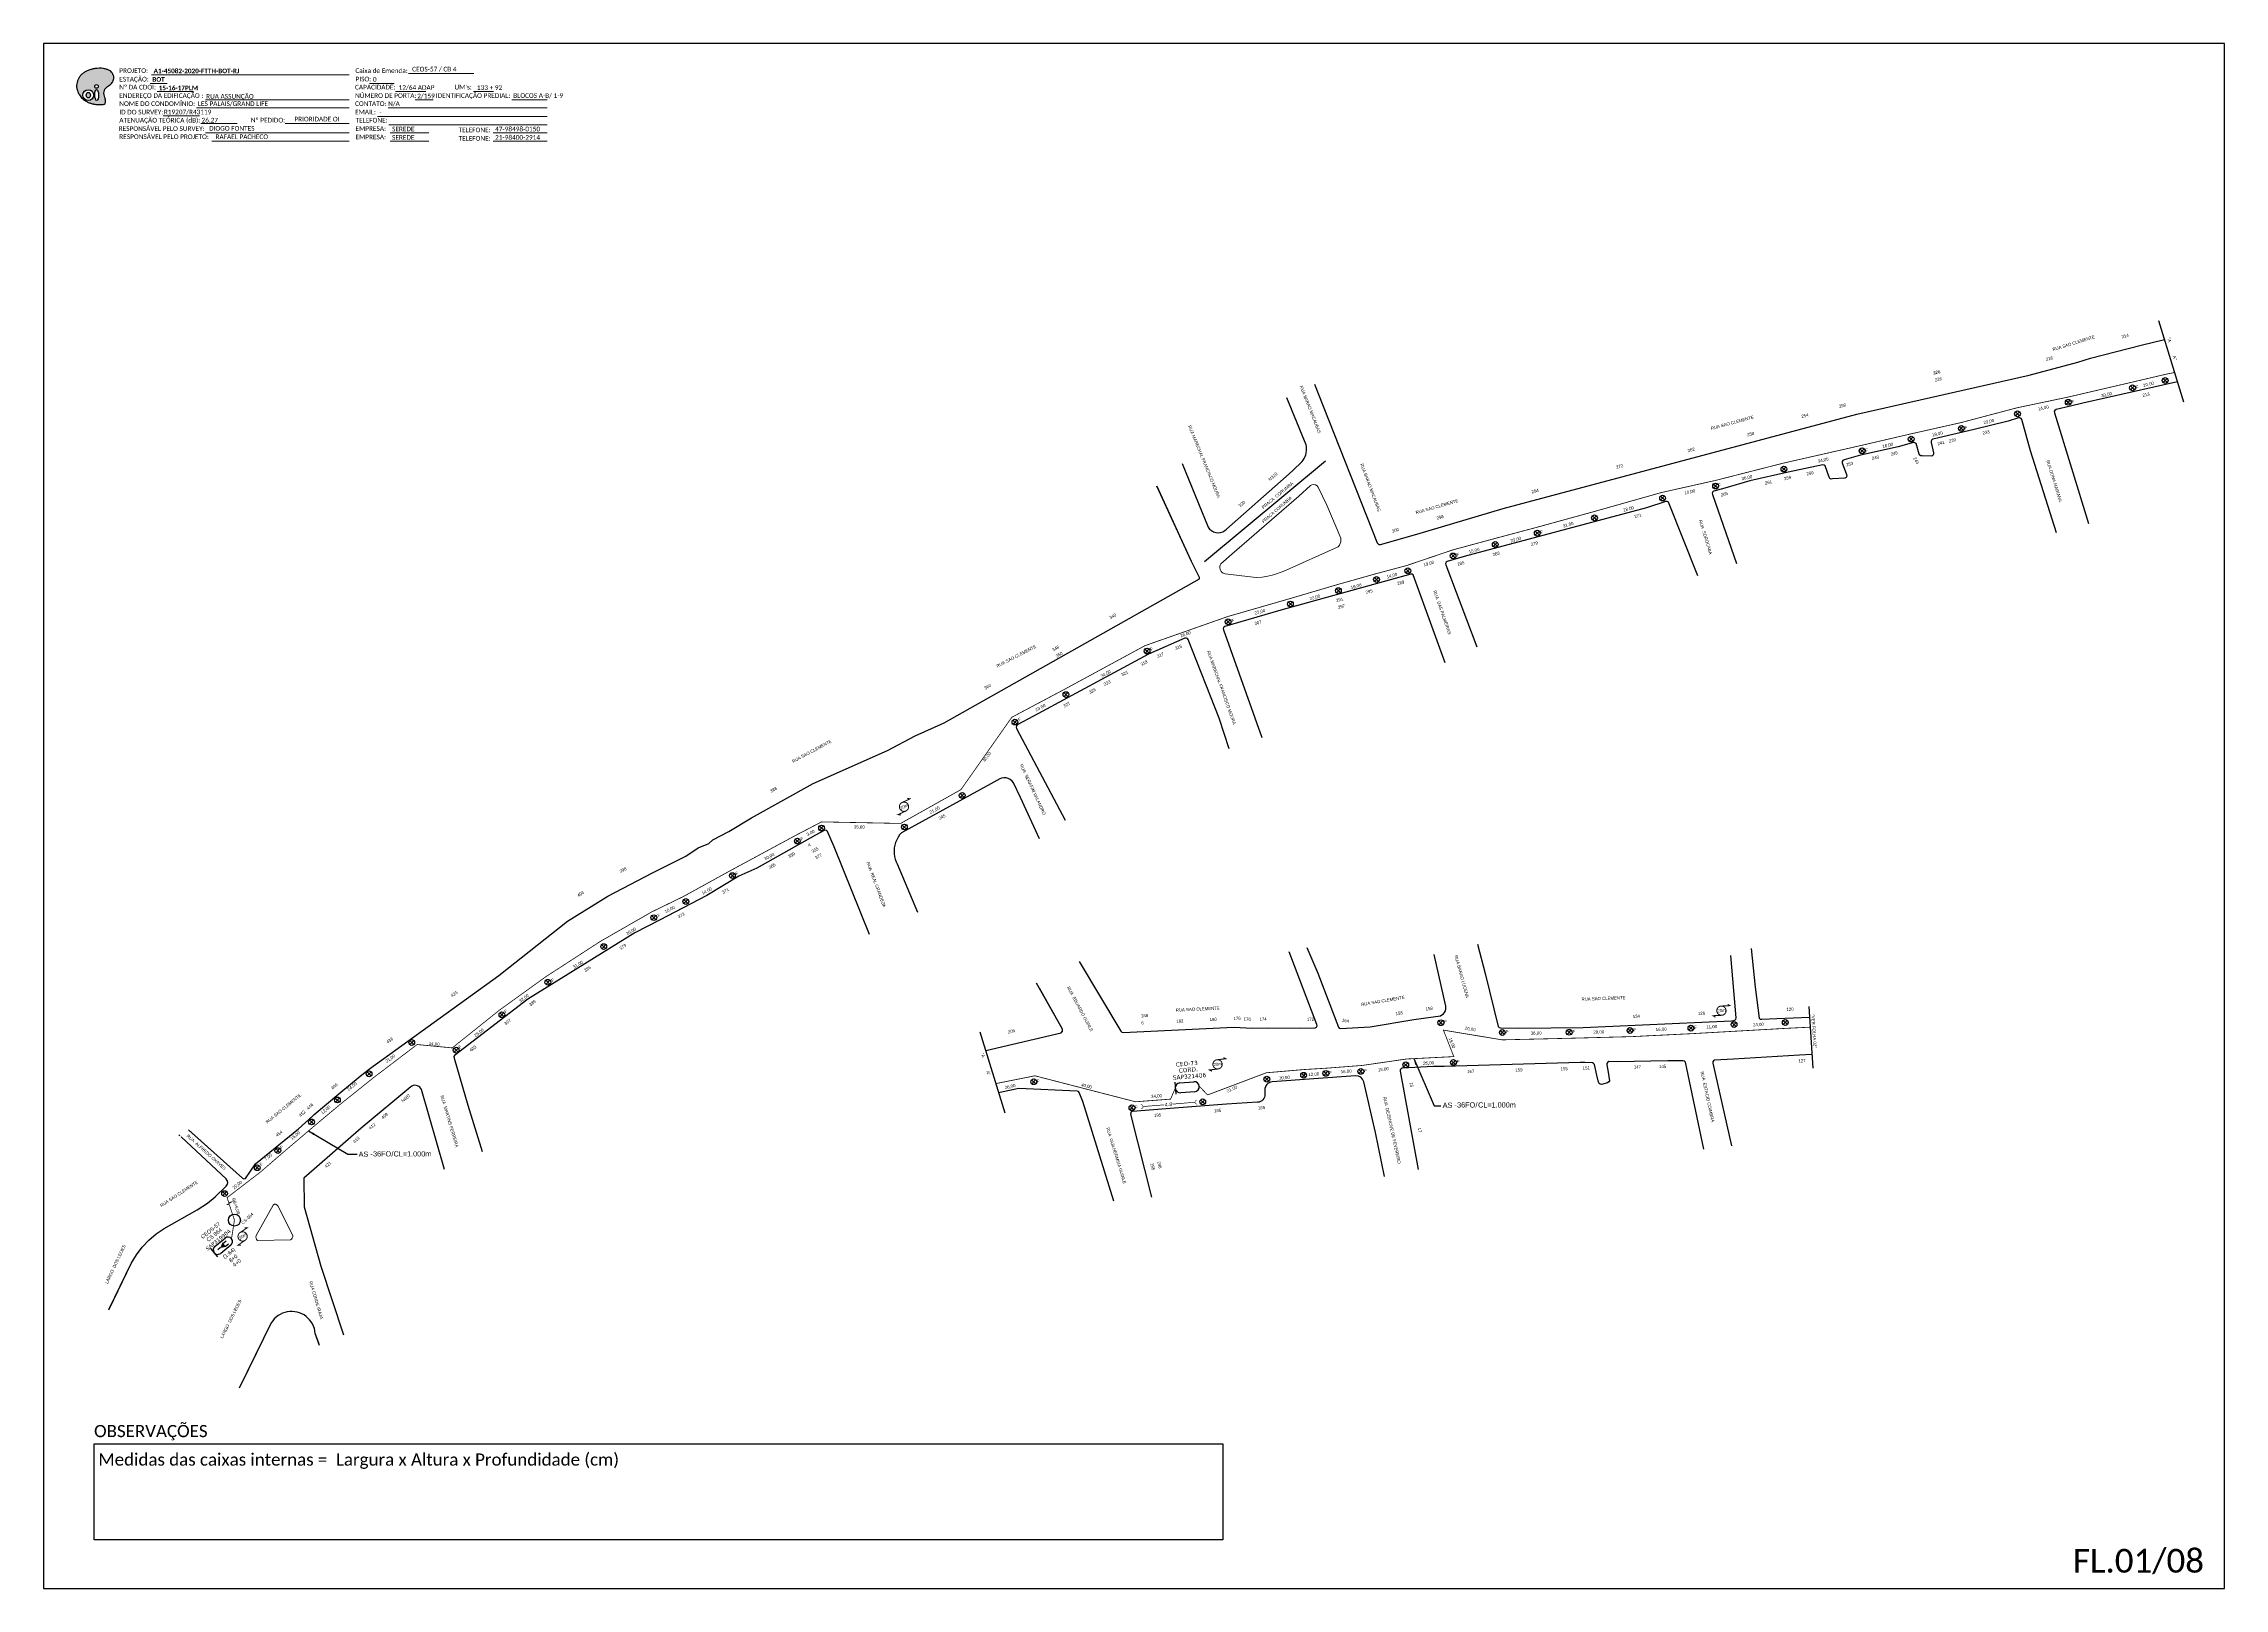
# Model space of a CAD drawing. Header units: inches. Extents: x 10034 to 13570, y 6075 to 9325.
# Drawn here: x 10034 to 10873, y 8731 to 9325 of the extents above; entities that cross this region are included whole.
import ezdxf
from ezdxf.enums import TextEntityAlignment as Align

# ---------------------------------------------------------------- set-up
doc = ezdxf.new("R2010")
doc.units = ezdxf.units.IN
doc.header["$MEASUREMENT"] = 0
doc.linetypes.add('DASHED', pattern=[0.75, 0.5, -0.25])
for name, color, linetype in [('20.4-CEOS', 1, 'Continuous'), ('ALINHAMENTO PREDIAL', 120, 'Continuous'), ('CAIXAS SUB.', 7, 'Continuous'), ('CANTEIRO', 98, 'Continuous'), ('CEOS', 1, 'Continuous'), ('Cordoalha', 7, 'Continuous'), ('Legenda', 1, 'Continuous'), ('METRAGEM', 7, 'Continuous'), ('NOME LOGRADOURO', 252, 'Continuous'), ('NUMERAÇÃO', 7, 'Continuous'), ('OBRA DE ARTE', 190, 'Continuous')]:
    doc.layers.add(name, color=color, linetype=linetype)
doc.styles.add('ARIAL', font='arial.ttf')
doc.styles.add('siredit', font='verdana.ttf')
doc.styles.add('Style-font000', font='font000.shx')
doc.styles.add('WMF-Calibri0', font='CALIBRI.TTF')
doc.styles.add('WMF-Calibri1', font='CALIBRIB.TTF')
doc.linetypes.add('FENCELINE1', pattern='A,0.25,-0.1,[133,ltypeshp.shx,S=0.1,R=0,X=-0.1,Y=0],-0.1,1', length=1.45)
doc.dimstyles.new('ISO-25', dxfattribs={"dimtxt": 2.5, "dimasz": 2.5, "dimexe": 1.25, "dimexo": 0.625, "dimtad": 1, "dimtxsty": 'Standard', "dimcen": 2.5, "dimadec": 0, "dimazin": 0, "dimtfac": 1, "dimtmove": 0, "dimatfit": 3, "dimfxl": 0, "dimarcsym": 0})

# ---------------------------------------------------------------- blocks, each defined once
blk = doc.blocks.new('OI')
h = blk.add_hatch(color=40)
edge = h.paths.add_edge_path()
edge.add_spline(control_points=[(4.35, -0.67), (3.92, -0.99), (3.26, -1.5), (2.81, -2.59), (2.9, -3.5), (3.06, -4.27), (3.31, -4.85), (3.37, -5.39), (3.4, -5.88), (3.2, -6.4), (2.54, -6.61), (1.65, -6.63), (0.55, -6.67), (-0.56, -6.42), (-1.61, -6.14), (-2.77, -5.61), (-3.92, -4.77), (-4.89, -3.7), (-5.34, -2.65), (-5.6, -1.94), (-5.85, -0.96), (-5.71, 0.47), (-5.1, 2.02), (-4.14, 3.02), (-3.3, 3.61), (-2.37, 4.16), (-1.36, 4.44), (-0.56, 4.7), (0.79, 4.85), (2.24, 4.97), (3.79, 4.57), (4.67, 4.21), (5.44, 3.65), (5.76, 2.99), (6.03, 2.21), (6.01, 1.46), (5.72, 0.64), (5.31, 0.08), (4.88, -0.38), (4.51, -0.55), (4.35, -0.67)], knot_values=[0, 0, 0, 0, 1.60434, 2.417191, 3.427595, 4.282808, 4.776746, 5.304182, 5.888771, 6.258406, 6.858137, 7.79129, 8.986195, 10.124242, 11.187857, 12.242908, 13.953784, 15.414161, 16.515391, 17.349188, 17.675853, 19.552021, 21.515531, 22.568638, 23.63245, 24.621084, 25.782718, 26.745347, 27.142653, 29.870543, 31.004649, 31.921532, 32.709589, 33.801391, 34.042471, 35.192333, 35.971461, 36.628871, 37.254359, 37.836911, 37.836911, 37.836911, 37.836911], degree=3, periodic=0)
h.paths.add_polyline_path([(1.13, -0.87, -1), (-0.04, -0.87, -1)], flags=16)
edge = h.paths.add_edge_path(flags=16)
edge.add_ellipse((0.56, -3.59), major_axis=(-0.02, 1.71), ratio=0.361305, start_angle=0, end_angle=360)
h.paths.add_polyline_path([(-0.36, -3.62, -1), (-3.8, -3.62, -1)], flags=16)
edge = h.paths.add_edge_path(flags=0)
edge.add_ellipse((-2.08, -3.62), major_axis=(0, 0.885), ratio=0.758294, start_angle=0, end_angle=360)
at = {"color": 40}
for centre, radius in [((-2.08, -3.62), 1.72), ((0.54, -0.87), 0.587)]:
    blk.add_circle(centre, radius, dxfattribs=at)
blk.add_ellipse((-2.08, -3.62), major_axis=(0, 0.885), ratio=0.758294, start_param=-3.141592653589792, end_param=3.141592653589792, dxfattribs=at)
blk.add_ellipse((0.56, -3.59), major_axis=(-0.02, 1.71), ratio=0.361305, dxfattribs=at)
at = {"color": 40, "start_tangent": (-0.800898, -0.598801), "end_tangent": (-0.800898, -0.598801)}
blk.add_spline([(4.35, -0.67), (3.2, -1.78), (2.9, -2.54), (2.92, -3.55), (3.12, -4.38), (3.28, -4.85), (3.37, -5.37), (3.35, -5.95), (3.2, -6.29), (2.66, -6.55), (1.73, -6.63), (0.54, -6.62), (-0.58, -6.41), (-1.6, -6.11), (-2.56, -5.67), (-3.95, -4.67), (-4.89, -3.56), (-5.37, -2.56), (-5.64, -1.78), (-5.72, -1.46), (-5.63, 0.42), (-4.84, 2.22), (-4.13, 2.99), (-3.27, 3.62), (-2.4, 4.09), (-1.3, 4.47), (-0.37, 4.72), (0.02, 4.77), (2.75, 4.8), (3.85, 4.53), (4.69, 4.16), (5.31, 3.68), (5.85, 2.73), (5.93, 2.5), (5.94, 1.35), (5.67, 0.62), (5.29, 0.08), (4.84, -0.36), (4.35, -0.67)], degree=3, dxfattribs=at)

msp = doc.modelspace()

# ---------------------------------------------------------------- linework, layer by layer
for points in [[(10034.08, 8730.9), (10872.65, 8730.9), (10872.65, 9324.9), (10034.08, 9324.9), (10034.08, 8730.9)], [(10847.36, 9218.38), (10856.91, 9187.2)], [(10712.84, 8954.64), (10714.42, 8930.9)], [(10394.12, 8944.89), (10403.68, 8913.71)]]:
    msp.add_lwpolyline(points)
at = {"color": 7, "lineweight": 0}
for points in [[(10075.08, 9309.58), (10081.63, 9309.58)], [(10075.59, 9312.86), (10151.57, 9312.86)], [(10159.36, 9309.62), (10168.84, 9309.62)], [(10174.4, 9313.35), (10199.54, 9313.35)], [(10077.74, 9306.51), (10091.68, 9306.51)], [(10092.9, 9300.16), (10151.57, 9300.16)], [(10096.31, 9303.27), (10151.57, 9303.27)], [(10166.53, 9300.16), (10227.75, 9300.16)], [(10169.41, 9306.51), (10181.03, 9306.51)], [(10177, 9303.27), (10183.94, 9303.27)], [(10199.35, 9306.51), (10207.02, 9306.51)], [(10214.17, 9303.27), (10227.73, 9303.27)], [(10080.06, 9297.1), (10094, 9297.1)], [(10094.59, 9294.13), (10108.54, 9294.13)], [(10126.93, 9294.14), (10151.42, 9294.14)], [(10127.43, 9294.14), (10151.58, 9294.14)], [(10162.49, 9296.92), (10227.75, 9296.92)], [(10166.77, 9293.69), (10227.75, 9293.69)], [(10096.31, 9290.58), (10151.57, 9290.58)], [(10098.8, 9287.34), (10151.57, 9287.34)], [(10167.38, 9290.58), (10182.18, 9290.58)], [(10167.38, 9287.34), (10182.18, 9287.34)], [(10206.98, 9290.58), (10227.75, 9290.58)], [(10206.98, 9287.34), (10227.75, 9287.34)]]:
    msp.add_lwpolyline(points, dxfattribs=at)
at = {"color": 1, "linetype": 'FENCELINE1', "ltscale": 2, "const_width": 0.3}
for points in [[(10105, 8880.03), (10104.63, 8881.15), (10117.58, 8891.09), (10125.57, 8898), (10138.5, 8908.99), (10148.58, 8917.4), (10160.88, 8927.23), (10177.71, 8940.03), (10191.23, 8938.73), (10209.25, 8953.17), (10227.08, 8966.02), (10248.14, 8979.67), (10267.85, 8990.98), (10280.07, 8996.93), (10298.04, 9006.83), (10323, 9020.3), (10333.23, 9025.64), (10363.63, 9025.04), (10386.82, 9038.04), (10406.38, 9065.86), (10426.61, 9076.6), (10457.6, 9093.4), (10489.36, 9104.58), (10513.62, 9111.58), (10531.91, 9116.98), (10546.52, 9121.09), (10558.24, 9124.22), (10575.88, 9130.2), (10591.71, 9134.49), (10608.04, 9138.85), (10629.99, 9144.88), (10656.26, 9152.3), (10677.15, 9156.98), (10703.11, 9163.6), (10733.15, 9170.42), (10752.12, 9174.84), (10771.21, 9179.13), (10792.85, 9184.85), (10812.42, 9188.96), (10836.97, 9194.67), (10849.74, 9197.67), (10853.47, 9198.42)], [(10481.66, 8920.64), (10504.26, 8929.17), (10518.68, 8930.4), (10527.64, 8930.95), (10541.14, 8931.99), (10558.17, 8934.46), (10576.34, 8935.38), (10572.35, 8945.56), (10594.94, 8941.82), (10621.51, 8942.45), (10644.91, 8943.07), (10668.59, 8944.24), (10684.76, 8945.16), (10704.52, 8946.27), (10713.37, 8946.7)], [(10400.22, 8924.99), (10415.22, 8928.01), (10453.95, 8918.01), (10467.43, 8919.03)], [(10469.24, 8923.2), (10467.43, 8919.03)], [(10478.48, 8923.98), (10481.66, 8920.64)], [(10107.46, 8872.51), (10105.87, 8877.38)], [(10107.46, 8872.51), (10106.33, 8865.34)]]:
    msp.add_lwpolyline(points, dxfattribs=at)
at = {"color": 1}
for points in [[(10836.5, 9193.33), (10838.11, 9191.8)], [(10838.07, 9193.37), (10836.54, 9191.76)], [(10849.08, 9196.13), (10850.68, 9194.6)], [(10850.64, 9196.16), (10849.11, 9194.56)], [(10792.31, 9183.29), (10793.92, 9181.77)], [(10793.88, 9183.33), (10792.35, 9181.73)], [(10811.83, 9187.73), (10813.44, 9186.21)], [(10813.4, 9187.77), (10811.87, 9186.17)], [(10770.69, 9177.71), (10772.3, 9176.18)], [(10772.26, 9177.75), (10770.73, 9176.14)], [(10732.51, 9169.07), (10734.12, 9167.54)], [(10734.08, 9169.11), (10732.55, 9167.51)], [(10751.42, 9173.6), (10753.02, 9172.07)], [(10752.98, 9173.64), (10751.45, 9172.03)], [(10702.49, 9162.06), (10704.1, 9160.53)], [(10704.06, 9162.09), (10702.53, 9160.49)], [(10655.82, 9150.92), (10657.43, 9149.39)], [(10657.39, 9150.96), (10655.86, 9149.36)], [(10676.21, 9155.56), (10677.81, 9154.03)], [(10677.77, 9155.6), (10676.25, 9153.99)], [(10629.63, 9143.31), (10631.24, 9141.79)], [(10631.2, 9143.35), (10629.67, 9141.75)], [(10591.49, 9133.08), (10593.1, 9131.55)], [(10593.06, 9133.12), (10591.53, 9131.51)], [(10607.64, 9137.41), (10609.24, 9135.88)], [(10609.2, 9137.45), (10607.67, 9135.84)], [(10575.27, 9128.68), (10576.87, 9127.15)], [(10576.83, 9128.72), (10575.3, 9127.11)], [(10531.14, 9115.33), (10532.75, 9113.8)], [(10532.71, 9115.37), (10531.18, 9113.76)], [(10545.81, 9119.6), (10547.42, 9118.07)], [(10547.38, 9119.64), (10545.85, 9118.03)], [(10557.87, 9122.96), (10559.47, 9121.43)], [(10559.44, 9123), (10557.91, 9121.39)], [(10512.71, 9110.19), (10514.32, 9108.66)], [(10514.28, 9110.23), (10512.75, 9108.62)], [(10488.78, 9103.32), (10490.39, 9101.79)], [(10490.35, 9103.36), (10488.82, 9101.75)], [(10457.58, 9092.11), (10459.19, 9090.58)], [(10459.15, 9092.15), (10457.62, 9090.54)], [(10426.38, 9075.34), (10427.98, 9073.81)], [(10427.95, 9075.38), (10426.42, 9073.78)], [(10406.8, 9064.78), (10408.41, 9063.26)], [(10408.37, 9064.82), (10406.84, 9063.22)], [(10386.51, 9036.58), (10388.11, 9035.05)], [(10388.07, 9036.61), (10386.55, 9035.01)], [(10332.45, 9024.04), (10334.05, 9022.51)], [(10334.01, 9024.08), (10332.48, 9022.47)], [(10364.28, 9024.43), (10365.89, 9022.9)], [(10365.85, 9024.47), (10364.32, 9022.87)], [(10323.1, 9019.01), (10324.71, 9017.48)], [(10324.67, 9019.05), (10323.14, 9017.44)], [(10298.12, 9005.75), (10299.73, 9004.22)], [(10299.69, 9005.79), (10298.16, 9004.18)], [(10267.94, 8989.57), (10269.54, 8988.04)], [(10269.5, 8989.61), (10267.97, 8988.01)], [(10280.23, 8995.79), (10281.84, 8994.26)], [(10281.8, 8995.83), (10280.27, 8994.23)], [(10248.67, 8978.45), (10250.28, 8976.92)], [(10250.24, 8978.49), (10248.71, 8976.88)], [(10227.16, 8964.73), (10228.77, 8963.2)], [(10228.73, 8964.76), (10227.2, 8963.16)], [(10209.51, 8952.26), (10211.12, 8950.73)], [(10211.08, 8952.3), (10209.55, 8950.69)], [(10570.54, 8949.18), (10572.15, 8947.65)], [(10572.11, 8949.22), (10570.58, 8947.61)], [(10683.31, 8948.46), (10684.91, 8946.93)], [(10684.88, 8948.5), (10683.35, 8946.89)], [(10703, 8949.27), (10704.61, 8947.74)], [(10704.57, 8949.31), (10703.04, 8947.7)], [(10174.85, 8941.57), (10176.45, 8940.05)], [(10176.42, 8941.61), (10174.89, 8940.01)], [(10594.2, 8945.42), (10595.81, 8943.89)], [(10595.77, 8945.46), (10594.24, 8943.85)], [(10619.9, 8945.48), (10621.51, 8943.95)], [(10621.47, 8945.52), (10619.94, 8943.91)], [(10643.28, 8946.19), (10644.89, 8944.66)], [(10644.85, 8946.22), (10643.32, 8944.62)], [(10666.73, 8947.07), (10668.34, 8945.54)], [(10668.3, 8947.11), (10666.77, 8945.5)], [(10191.93, 8938.63), (10193.54, 8937.1)], [(10193.5, 8938.67), (10191.97, 8937.06)], [(10557.05, 8932.99), (10558.65, 8931.46)], [(10558.62, 8933.03), (10557.09, 8931.42)], [(10575.38, 8933.91), (10576.98, 8932.38)], [(10576.94, 8933.94), (10575.41, 8932.34)], [(10158.44, 8929.53), (10160.05, 8928)], [(10160.01, 8929.56), (10158.48, 8927.96)], [(10413.99, 8926.5), (10415.6, 8924.97)], [(10415.56, 8926.54), (10414.03, 8924.93)], [(10503.66, 8927.48), (10505.26, 8925.95)], [(10505.22, 8927.52), (10503.69, 8925.91)], [(10517.8, 8928.97), (10519.41, 8927.44)], [(10519.37, 8929.01), (10517.84, 8927.4)], [(10526.31, 8929.7), (10527.92, 8928.17)], [(10527.88, 8929.74), (10526.35, 8928.13)], [(10539.79, 8930.47), (10541.4, 8928.94)], [(10541.36, 8930.5), (10539.83, 8928.9)], [(10146.25, 8919.46), (10147.86, 8917.93)], [(10147.82, 8919.5), (10146.29, 8917.89)], [(10451.75, 8916.48), (10453.36, 8914.95)], [(10453.32, 8916.52), (10451.79, 8914.91)], [(10479, 8918.77), (10480.6, 8917.24)], [(10480.56, 8918.81), (10479.03, 8917.2)], [(10136.31, 8911.02), (10137.92, 8909.49)], [(10137.88, 8911.06), (10136.35, 8909.45)], [(10123.33, 8899.99), (10124.94, 8898.46)], [(10124.9, 8900.03), (10123.37, 8898.43)], [(10115.45, 8893.41), (10117.06, 8891.89)], [(10117.02, 8893.45), (10115.49, 8891.85)], [(10102.88, 8883.47), (10104.49, 8881.94)], [(10104.45, 8883.51), (10102.92, 8881.9)]]:
    msp.add_lwpolyline(points, dxfattribs=at)
at = {"color": 1, "const_width": 0.377}
for points in [[(10364.17, 9033.08, 1.000012), (10365.68, 9029.85, 0.999978)], [(10679.17, 8954.82, 1.000012), (10679.34, 8951.26, 0.999978)], [(10485.29, 8934.17, 1.000012), (10485.69, 8930.63, 0.999978)], [(10109.61, 8867.71, 1.000012), (10111.59, 8864.75, 0.999978)]]:
    msp.add_lwpolyline(points, format="xyb", close=True, dxfattribs=at)
at = {"color": 1, "const_width": 0.377, "elevation": 0.38}
for points in [[(10364.17, 9033.08), (10367.21, 9034.5), (10366.23, 9034.66)], [(10679.17, 8954.82), (10682.53, 8954.98), (10681.68, 8955.5)], [(10485.29, 8934.17), (10488.63, 8934.55), (10487.74, 8935.01)], [(10109.61, 8867.71), (10112.41, 8869.58), (10111.41, 8869.59)]]:
    msp.add_lwpolyline(points, dxfattribs=at)
at = {"color": 1, "const_width": 0.377}
for points in [[(10365.68, 9029.85), (10362.65, 9028.43), (10363.76, 9028.28)], [(10679.34, 8951.26), (10676, 8951.1), (10676.97, 8950.54)], [(10485.69, 8930.63), (10482.36, 8930.25), (10483.37, 8929.75)], [(10111.59, 8864.75), (10108.81, 8862.89), (10109.93, 8862.91)]]:
    msp.add_lwpolyline(points, dxfattribs=at)
at = {"color": 5, "const_width": 0.285}
msp.add_lwpolyline([(10105.87, 8877.38), (10105.5, 8878.49), (10104.67, 8878.45), (10106.36, 8879.51), (10105.25, 8879.27), (10105, 8880.03)], dxfattribs=at)
at = {"color": 0}
msp.add_lwpolyline([(10053.51, 8786.53), (10487.58, 8786.53), (10487.58, 8749.55), (10053.51, 8749.55)], close=True, dxfattribs=at)
at = {"color": 1}
for centre in [(10837.31, 9192.56), (10849.88, 9195.36), (10793.11, 9182.53), (10812.64, 9186.97), (10752.22, 9172.84), (10771.5, 9176.95), (10733.31, 9168.31), (10703.3, 9161.29), (10656.63, 9150.16), (10677.01, 9154.79), (10630.43, 9142.55), (10592.29, 9132.32), (10608.44, 9136.65), (10576.07, 9127.91), (10531.95, 9114.56), (10546.61, 9118.83), (10558.67, 9122.2), (10513.52, 9109.42), (10489.58, 9102.56), (10458.38, 9091.34), (10427.18, 9074.58), (10407.6, 9064.02), (10387.31, 9035.81), (10333.25, 9023.28), (10365.08, 9023.67), (10323.91, 9018.25), (10298.92, 9004.98), (10268.74, 8988.81), (10281.04, 8995.03), (10249.47, 8977.69), (10227.97, 8963.96), (10210.31, 8951.49), (10571.35, 8948.42), (10684.11, 8947.7), (10703.81, 8948.51), (10175.65, 8940.81), (10595, 8944.65), (10620.71, 8944.72), (10644.09, 8945.42), (10667.54, 8946.31), (10192.74, 8937.86), (10540.59, 8929.7), (10557.85, 8932.23), (10576.18, 8933.14), (10159.24, 8928.76), (10414.8, 8925.73), (10504.46, 8926.71), (10518.6, 8928.21), (10527.12, 8928.94), (10147.05, 8918.7), (10452.56, 8915.71), (10479.8, 8918.01), (10137.11, 8910.25), (10124.14, 8899.23), (10116.26, 8892.65), (10103.68, 8882.71)]:
    msp.add_circle(centre, 1.11, dxfattribs=at)
at = {"layer": '20.4-CEOS', "color": 1}
for p, q in [((10471, 8925.28), (10476.39, 8925.74)), ((10476.72, 8921.89), (10471.32, 8921.43))]:
    msp.add_line(p, q, dxfattribs=at)
msp.add_lwpolyline([(10469.04, 8925.51), (10469.43, 8920.88)], dxfattribs=at)
for centre, start, end in [((10471.16, 8923.36), 94.84694, 274.84694), ((10476.56, 8923.82), 274.84694, 94.84694)]:
    msp.add_arc(centre, 1.93, start, end, dxfattribs=at)
at = {"layer": 'ALINHAMENTO PREDIAL'}
for points in [[(10522.79, 9194), (10524.21, 9190.33), (10546.89, 9132.89), (10547.47, 9132.32), (10548.09, 9132.29), (10562.07, 9136.23), (10595.35, 9146.2), (10731.33, 9182.45), (10797.61, 9197.45), (10816.29, 9202.44), (10821.11, 9203.93), (10840.59, 9208.93), (10849.6, 9211.07)], [(10523.08, 9193.25), (10524.21, 9190.33), (10546.89, 9132.89), (10547.47, 9132.32), (10548.09, 9132.29), (10562.07, 9136.23), (10595.35, 9146.2), (10731.33, 9182.45), (10797.61, 9197.45), (10816.29, 9202.44), (10821.11, 9203.93), (10840.59, 9208.93), (10849.6, 9211.07)], [(10854.58, 9194.81), (10818.17, 9186.7), (10813.48, 9185.52), (10807.91, 9184.17), (10807.48, 9183.88), (10807.25, 9183.41), (10807.29, 9182.9), (10820.46, 9140.38)], [(10471.89, 9163.4), (10481.91, 9138.98), (10482.46, 9138.24), (10483.16, 9137.63), (10483.96, 9137.18), (10484.84, 9136.91), (10485.76, 9136.83), (10486.67, 9136.93), (10487.55, 9137.23), (10488.34, 9137.7), (10488.9, 9138.2), (10511.91, 9158.46), (10514.45, 9160.7), (10517.99, 9164.18), (10518.46, 9164.78), (10518.86, 9165.43), (10519.19, 9166.11), (10519.45, 9166.83), (10519.63, 9167.57), (10519.73, 9168.32), (10519.76, 9169.08), (10519.7, 9169.84), (10519.57, 9170.59), (10519.36, 9171.32), (10518.98, 9172.2), (10512.15, 9188.67)], [(10808.14, 9136.75), (10798.08, 9168.27), (10794.76, 9180.35), (10794.49, 9180.79), (10794.04, 9181.05), (10793.49, 9181.04), (10789.51, 9179.77), (10776.38, 9176.48), (10768.17, 9174.59), (10764.34, 9173.72), (10760.56, 9172.75), (10760.11, 9172.49), (10759.85, 9172.04), (10759.85, 9171.53), (10760.8, 9167.53), (10760.8, 9167.01), (10760.55, 9166.56), (10760.1, 9166.3), (10756.48, 9166.36), (10755.97, 9166.35), (10755.51, 9166.61), (10755.25, 9167.05), (10754.12, 9171.18), (10753.68, 9171.45), (10753.16, 9171.46), (10747.24, 9169.86), (10732.78, 9166.6), (10726.4, 9164.9), (10725.96, 9164.64), (10725.71, 9164.18), (10725.72, 9163.66), (10727.32, 9159.17), (10727.41, 9158.52), (10727.18, 9158.05), (10726.75, 9157.76), (10721.91, 9157.49), (10721.39, 9157.48), (10720.93, 9157.72), (10720.66, 9158.16), (10719.14, 9162.57), (10718.71, 9162.86), (10718.19, 9162.89), (10704.9, 9160.15), (10690.12, 9156.74), (10680.57, 9153.93), (10676.37, 9152.83), (10675.95, 9152.53), (10675.73, 9152.06), (10675.78, 9151.52)], [(10089.76, 8907.17), (10110.5, 8888.63), (10111.07, 8888.4), (10111.67, 8888.55), (10115.53, 8894.09), (10132.1, 8907.6), (10137.42, 8912.52), (10138.14, 8913.18), (10147.66, 8921.08), (10155.77, 8927.81), (10159.44, 8930.73), (10209.08, 8966.53), (10235.48, 8987.44), (10250.99, 8997.05), (10268.18, 9006.11), (10281.01, 9012.52), (10285.79, 9015.65), (10289.88, 9017.33), (10291.41, 9018.71), (10297.52, 9022), (10306.24, 9027.26), (10330.05, 9040.4), (10358.52, 9053.06), (10369.28, 9058.78), (10380.33, 9063.67), (10478.53, 9119.08), (10478.59, 9119.58), (10475.44, 9125.71), (10462.21, 9154.7)], [(10089.89, 8907.05), (10110.5, 8888.63), (10111.07, 8888.4), (10111.67, 8888.55), (10115.53, 8894.09), (10132.1, 8907.6), (10137.42, 8912.52), (10138.14, 8913.18), (10147.66, 8921.08), (10155.77, 8927.81), (10159.44, 8930.73), (10209.08, 8966.53), (10235.48, 8987.44), (10250.99, 8997.05), (10268.18, 9006.11), (10281.01, 9012.52), (10285.79, 9015.65), (10289.88, 9017.33), (10291.41, 9018.71), (10297.52, 9022), (10306.24, 9027.26), (10330.05, 9040.4), (10358.52, 9053.06), (10369.28, 9058.78), (10380.33, 9063.67), (10478.53, 9119.08), (10478.59, 9119.58), (10475.44, 9125.71), (10462.21, 9154.7)], [(10089.89, 8907.05), (10110.5, 8888.63), (10111.07, 8888.4), (10111.67, 8888.55), (10115.53, 8894.09), (10132.1, 8907.6), (10137.42, 8912.52), (10138.14, 8913.18), (10147.66, 8921.08), (10155.77, 8927.81), (10159.44, 8930.73), (10209.08, 8966.53), (10235.48, 8987.44), (10250.99, 8997.05), (10268.18, 9006.11), (10281.01, 9012.52), (10285.79, 9015.65), (10289.88, 9017.33), (10291.41, 9018.71), (10297.52, 9022), (10306.24, 9027.26), (10330.05, 9040.4), (10358.52, 9053.06), (10369.28, 9058.78), (10380.33, 9063.67), (10478.53, 9119.08), (10478.59, 9119.58), (10475.44, 9125.71), (10462.24, 9154.62)], [(10670.14, 9120.24), (10658.84, 9148.63), (10658.38, 9148.87), (10657.86, 9148.84), (10650.46, 9146.46), (10580.33, 9127.64), (10573.82, 9125.8), (10573.4, 9125.5), (10573.19, 9125.02), (10573.24, 9124.51)], [(10675.78, 9151.52), (10684.99, 9124.95)], [(10573.24, 9124.51), (10585.25, 9092.95)], [(10573.04, 9086.81), (10560.75, 9120.69), (10560.3, 9120.95), (10559.79, 9120.94), (10509.88, 9107.02), (10488.32, 9100.8), (10487.9, 9100.5), (10487.68, 9100.03), (10487.72, 9099.52)], [(10487.72, 9099.52), (10502.58, 9058.04)], [(10489.98, 9053.76), (10486.08, 9065.56), (10474.25, 9095.73), (10473.93, 9096.13), (10473.45, 9096.32), (10472.94, 9096.24), (10458.97, 9090.12), (10414.66, 9066.24), (10408.49, 9062.98), (10408.15, 9062.59), (10408.05, 9062.09), (10408.21, 9061.58), (10426.93, 9026.25)], [(10417.08, 9019.17), (10409.72, 9035.02), (10407.01, 9040.66), (10406.47, 9041.34), (10405.81, 9041.9), (10405.04, 9042.3), (10404.2, 9042.54), (10403.33, 9042.59), (10402.48, 9042.47), (10401.81, 9042.24), (10398.3, 9040.23), (10363.96, 9021.47), (10363.25, 9020.63), (10362.63, 9019.72), (10362.11, 9018.76), (10361.69, 9017.74), (10361.38, 9016.69), (10361.19, 9015.61), (10361.1, 9014.51), (10361.13, 9013.41), (10361.28, 9012.32), (10361.54, 9011.26), (10361.91, 9010.22), (10362.26, 9009.47), (10370.12, 8990.97)], [(10351.65, 8982.32), (10338.04, 9016.05), (10335.51, 9021.94), (10335.15, 9022.31), (10334.66, 9022.45), (10334.17, 9022.33), (10330.92, 9020.58), (10308.36, 9007.83), (10301.4, 9004.75), (10289.16, 8997.32), (10270.95, 8987.85), (10261.43, 8982.99), (10220.34, 8957.42), (10192.14, 8935.8), (10191.88, 8935.36), (10191.89, 8934.81), (10197.18, 8916.75), (10202.72, 8898.85)], [(10491.93, 8946.69), (10498.8, 8946.35), (10504.59, 8946.49), (10516.89, 8946.35), (10523.09, 8946.42), (10523.52, 8946.7), (10523.76, 8947.16), (10523.71, 8947.72), (10513.06, 8975.64)], [(10519.89, 8977.33), (10524.04, 8967.5), (10531.94, 8946.72), (10532.28, 8946.34), (10532.82, 8946.17), (10544.12, 8946.77), (10561.03, 8949.66), (10571.19, 8951.11), (10571.8, 8951.4), (10572.33, 8951.82), (10572.77, 8952.33), (10573.09, 8952.93), (10573.27, 8953.58), (10573.32, 8954.25), (10573.26, 8954.79), (10568.73, 8974.66)], [(10585.49, 8978.56), (10588.4, 8967.34), (10593.46, 8947.01), (10593.8, 8946.62), (10594.34, 8946.44), (10601.24, 8946.3), (10626.02, 8946.59), (10683.06, 8949.2), (10683.94, 8949.24), (10684.43, 8949.39), (10684.78, 8949.77), (10684.89, 8950.32), (10682.82, 8974.29)], [(10690.7, 8977), (10692.27, 8962.12), (10693.82, 8950.2), (10694.19, 8949.84), (10694.73, 8949.72), (10700.49, 8950), (10713.11, 8950.57)], [(10432.22, 8971.9), (10448.33, 8945.13), (10448.71, 8944.78), (10449.22, 8944.67), (10489.11, 8946.58), (10491.93, 8946.69)], [(10396.33, 8937.67), (10425.39, 8944.56), (10425.92, 8945.18), (10425.83, 8945.96), (10415.9, 8963.61)], [(10396.33, 8937.67), (10425.39, 8944.56), (10425.92, 8945.18), (10425.83, 8945.96), (10417, 8961.67)], [(10672.49, 8899.82), (10665.43, 8933.29), (10665.07, 8933.66), (10664.57, 8933.79), (10658.62, 8933.81), (10639.22, 8933.38), (10635.98, 8933.46), (10635.52, 8933.23), (10635.24, 8932.79), (10635.21, 8932.27), (10635.71, 8929.39), (10636.2, 8926.07), (10635.94, 8925.62), (10635.49, 8925.36), (10633.15, 8924.72), (10632.63, 8924.75), (10632.2, 8925.05), (10631.98, 8925.51), (10631.36, 8928.28), (10630.47, 8932.41), (10630.12, 8932.79), (10629.63, 8932.95), (10626.73, 8933.11), (10624.94, 8933.07), (10572.62, 8931.53), (10568.56, 8931.62), (10556.5, 8930.98), (10556.04, 8930.74), (10555.76, 8930.31), (10555.73, 8929.79), (10562.63, 8891.94)], [(10714.07, 8936.22), (10709.26, 8935.92), (10683.85, 8934.35), (10676.64, 8934.06), (10676.18, 8933.82), (10675.91, 8933.38), (10675.89, 8932.86), (10683.17, 8901.13)], [(10188.29, 8892.02), (10179.41, 8922.67), (10179.16, 8923.17), (10178.8, 8923.59), (10178.37, 8923.94), (10177.87, 8924.19), (10177.33, 8924.33), (10176.78, 8924.35), (10176.23, 8924.26), (10175.71, 8924.06), (10175.25, 8923.75), (10156.2, 8907.9), (10134.1, 8888.62), (10134.28, 8877.58), (10140.69, 8854.74), (10149.41, 8828.41)], [(10188.29, 8892.02), (10179.41, 8922.67), (10179.16, 8923.17), (10178.8, 8923.59), (10178.37, 8923.94), (10177.87, 8924.19), (10177.33, 8924.33), (10176.78, 8924.35), (10176.23, 8924.26), (10175.71, 8924.06), (10175.25, 8923.75), (10156.2, 8907.9), (10134.1, 8888.62), (10134.28, 8877.58), (10140.69, 8854.74), (10149.41, 8828.41)], [(10445.66, 8879.83), (10433.65, 8918.13), (10432.33, 8921.6), (10431.98, 8921.98), (10431.48, 8922.14), (10409.09, 8923.13), (10401.32, 8921.4)], [(10059.12, 8837.96), (10067.74, 8855.79), (10069.8, 8859.2), (10072.03, 8862.13), (10074.56, 8864.8), (10077.36, 8867.2), (10080.39, 8869.3), (10093.1, 8876.43), (10097.08, 8879.04), (10100.1, 8881.5), (10104.32, 8885.6), (10104.75, 8886.31), (10104.86, 8886.93), (10104.7, 8887.74), (10104.22, 8888.42), (10086.96, 8904.54)], [(10059.35, 8838.44), (10067.74, 8855.79), (10069.8, 8859.2), (10072.03, 8862.13), (10074.56, 8864.8), (10077.36, 8867.2), (10080.39, 8869.3), (10093.1, 8876.43), (10097.08, 8879.04), (10100.1, 8881.5), (10104.32, 8885.6), (10104.75, 8886.31), (10104.86, 8886.93), (10104.7, 8887.74), (10104.22, 8888.42), (10087.15, 8904.36)], [(10059.38, 8838.51), (10067.74, 8855.79), (10069.8, 8859.2), (10072.03, 8862.13), (10074.56, 8864.8), (10077.36, 8867.2), (10080.39, 8869.3), (10093.1, 8876.43), (10097.08, 8879.04), (10100.1, 8881.5), (10104.32, 8885.6), (10104.75, 8886.31), (10104.86, 8886.93), (10104.7, 8887.74), (10104.22, 8888.42), (10087.15, 8904.36)], [(10086.49, 8904.98), (10086.08, 8905.36)], [(10086.7, 8904.78), (10086.69, 8904.79)], [(10139.87, 8825.19), (10138.54, 8828.95), (10138.42, 8829.9), (10138.19, 8830.83), (10137.87, 8831.73), (10137.46, 8832.59), (10136.96, 8833.41), (10136.38, 8834.17), (10135.72, 8834.86), (10135, 8835.49), (10134.21, 8836.03), (10133.37, 8836.48), (10132.49, 8836.85), (10131.57, 8837.12), (10130.63, 8837.3), (10129.67, 8837.37), (10128.72, 8837.35), (10127.77, 8837.23), (10126.84, 8837), (10125.94, 8836.69), (10125.07, 8836.27), (10124.26, 8835.77), (10123.5, 8835.19), (10122.8, 8834.53), (10122.18, 8833.81), (10121.64, 8833.02), (10109.25, 8807.95)], [(10140.19, 8824.28), (10138.54, 8828.95), (10138.42, 8829.9), (10138.19, 8830.83), (10137.87, 8831.73), (10137.46, 8832.59), (10136.96, 8833.41), (10136.38, 8834.17), (10135.72, 8834.86), (10135, 8835.49), (10134.21, 8836.03), (10133.37, 8836.48), (10132.49, 8836.85), (10131.57, 8837.12), (10130.63, 8837.3), (10129.67, 8837.37), (10128.72, 8837.35), (10127.77, 8837.23), (10126.84, 8837), (10125.94, 8836.69), (10125.07, 8836.27), (10124.26, 8835.77), (10123.5, 8835.19), (10122.8, 8834.53), (10122.18, 8833.81), (10121.64, 8833.02), (10110.01, 8809.49)]]:
    msp.add_lwpolyline(points, dxfattribs=at)
for points in [[(10549.71, 8889.3), (10546.22, 8906.14), (10541.71, 8925.68, 0.369987), (10538.57, 8927.99), (10506.46, 8925.63, 0.400353), (10503.68, 8922.56), (10503.72, 8920.89)], [(10503.72, 8920.89, -0.403336), (10500.91, 8917.82), (10488.97, 8917.07), (10468.99, 8915.55), (10452.75, 8914.23), (10452.25, 8914.15), (10451.96, 8913.2), (10460.07, 8881.35)]]:
    msp.add_lwpolyline(points, format="xyb", dxfattribs=at)
at = {"layer": 'CAIXAS SUB.', "color": 5}
msp.add_circle((10107.46, 8872.51), 2.31, dxfattribs=at)
at = {"layer": 'CANTEIRO', "lineweight": 20}
msp.add_lwpolyline([(10123.29, 8878.64), (10122.84, 8878.58), (10122.39, 8878.27), (10115.78, 8866.54), (10115.69, 8866.04), (10115.76, 8865.54), (10115.99, 8865.08), (10116.34, 8864.71), (10129, 8864.88), (10129.42, 8865.19), (10129.72, 8865.61), (10129.87, 8866.1), (10129.87, 8866.62), (10124.21, 8877.94), (10123.94, 8878.31), (10123.29, 8878.64)], dxfattribs=at)
msp.add_lwpolyline([(10123.29, 8878.64), (10122.84, 8878.58), (10122.39, 8878.27), (10115.78, 8866.54), (10115.69, 8866.04), (10115.76, 8865.54), (10115.99, 8865.08), (10116.34, 8864.71), (10129, 8864.88), (10129.42, 8865.19), (10129.72, 8865.61), (10129.87, 8866.1), (10129.87, 8866.62), (10124.21, 8877.94), (10123.94, 8878.31), (10123.29, 8878.64)], dxfattribs=at)
at = {"layer": 'CEOS', "color": 5}
for p, q in [((10099.99, 8862.47), (10103.84, 8865.6)), ((10106.07, 8862.85), (10102.22, 8859.72))]:
    msp.add_line(p, q, dxfattribs=at)
msp.add_lwpolyline([(10101.97, 8861.8, 0, 2.18, 0), (10103.56, 8863.09, 2.18, 2.18, 0)], format="xyseb", dxfattribs=at)
for points in [[(10103.05, 8863.58), (10104.22, 8864.52)], [(10101.07, 8858.33), (10098.39, 8861.64)], [(10101.97, 8861.8), (10101.04, 8861.05)], [(10103.97, 8862.43), (10105.14, 8863.38)]]:
    msp.add_lwpolyline(points, dxfattribs=at)
for centre, start, end in [((10104.96, 8864.22), 309.02264, 129.02264), ((10101.1, 8861.1), 129.02264, 309.02264)]:
    msp.add_arc(centre, 1.77, start, end, dxfattribs=at)
at = {"layer": 'Cordoalha'}
for points, const_width in [([(10456.13, 8915.25, 0.925134), (10455.97, 8916.97)], 0.187), ([(10477.55, 8918.69, 0.983116), (10477.7, 8917.12, 0.983116)], 0.171)]:
    msp.add_lwpolyline(points, format="xyb", dxfattribs=dict(at, const_width=const_width))
at = {"layer": 'Cordoalha', "const_width": 0.247}
for points in [[(10465, 8916.84), (10456.84, 8916.18)], [(10476.87, 8917.84), (10468.18, 8917.11)]]:
    msp.add_lwpolyline(points, dxfattribs=at)
at = {"layer": 'NOME LOGRADOURO'}
msp.add_lwpolyline([(10480.52, 9125.76), (10527.01, 9164.5)], dxfattribs=at)
at = {"layer": 'OBRA DE ARTE', "lineweight": 20}
msp.add_lwpolyline([(10490.95, 9128.64), (10516.7, 9150.83), (10521.23, 9154.97), (10521.8, 9155.23), (10522.49, 9155.32), (10523.16, 9155.19), (10523.76, 9154.86), (10524.23, 9154.36), (10527.57, 9147.47), (10532.87, 9134.69), (10532.96, 9134.06), (10532.9, 9133.33), (10532.7, 9132.64), (10532.36, 9132.01), (10531.9, 9131.46), (10510.68, 9121.97), (10506.96, 9120.64), (10504.82, 9120.08), (10502.65, 9119.74), (10500.44, 9119.64), (10499.19, 9119.69), (10488.4, 9121), (10487.69, 9121.25), (10487.26, 9121.55), (10486.91, 9121.91), (10486.62, 9122.37), (10486.46, 9122.85), (10486.38, 9123.39), (10486.42, 9123.91), (10486.56, 9124.39), (10486.81, 9124.88), (10490.95, 9128.64)], dxfattribs=at)

# ---------------------------------------------------------------- block references
at = {"color": 7, "xscale": 1.213923925163966, "yscale": 1.213923925163726, "zscale": 1.213923925163967, "rotation": 0.1532896023734424}
msp.add_blockref('OI', (10053.79, 9309.49), dxfattribs=at)

# ---------------------------------------------------------------- texts
at = {"color": 7, "lineweight": 0, "style": 'WMF-Calibri0'}
for s, height, p in [('PROJETO:', 1.793, (10063.19, 9313.61)), ('ESTAÇÃO:', 1.793, (10063.19, 9310.33)), ('Nº DA CDOI:', 1.7927, (10063.19, 9307.26)), ('CAPACIDADE:', 1.7927, (10153.84, 9307.26)), ('Caixa de Emenda:', 1.7927, (10153.95, 9313.61)), ('PISO:', 1.793, (10154.02, 9310.37)), ("UM's:", 1.793, (10192.08, 9307.26)), ('ENDEREÇO DA EDIFICAÇÃO :', 1.7927, (10063.19, 9304.02)), ('NOME DO CONDOMÍNIO:', 1.7927, (10063.19, 9300.91)), ('LES PALAIS/GRAND LIFE', 1.7927, (10093.41, 9300.91)), ('CONTATO: N/A', 1.7927, (10153.84, 9300.91)), ('NÚMERO DE PORTA:', 1.7927, (10153.84, 9304.02)), ('IDENTIFICAÇÃO PREDIAL:', 1.7927, (10184.92, 9304.02)), ('BLOCOS A-B/ 1-9', 1.7927, (10214.67, 9304.02)), ('RESPONSÁVEL PELO SURVEY:', 1.7927, (10062.95, 9291.32)), ('ATENUAÇÃO TEÓRICA (dB):', 1.7927, (10063.19, 9294.56)), ('ID DO SURVEY:', 1.7927, (10063.19, 9297.67)), ('26,27', 1.793, (10094.81, 9294.56)), ('Nº PEDIDO:', 1.793, (10113.78, 9294.57)), ('EMAIL:', 1.793, (10153.84, 9297.67)), ('TELEFONE:', 1.793, (10154.02, 9294.56)), ('EMPRESA:', 1.793, (10154.02, 9291.32)), ('TELEFONE:', 1.793, (10193.63, 9290.82)), ('RESPONSÁVEL PELO PROJETO:', 1.7927, (10063.19, 9288.21)), ('EMPRESA:', 1.793, (10154.02, 9288.09)), ('TELEFONE:', 1.793, (10193.63, 9287.58))]:
    msp.add_text(s, height=height, dxfattribs=at).set_placement(p)
at = {"color": 7, "linetype": 'Continuous'}
for s, height, style, p in [('BOT', 1.793, 'WMF-Calibri1', (10075.87, 9310.23)), ('A1-45082-2020-FTTH-BOT-RJ', 1.7927, 'WMF-Calibri1', (10076.39, 9313.51)), ('0', 1.79, 'WMF-Calibri0', (10160.71, 9310.22)), ('12/64 ADAP', 1.793, 'WMF-Calibri0', (10170.59, 9307.13)), ('CEOS-57 / CB 4', 1.7927, 'WMF-Calibri0', (10175.8, 9314.19)), ('133 + 92', 1.793, 'WMF-Calibri0', (10200.7, 9307.11)), ('RUA ASSUNÇÃO', 1.7927, 'WMF-Calibri0', (10096.57, 9303.73)), ('2/159', 1.793, 'WMF-Calibri0', (10177.75, 9303.87)), ('R19207/R43119', 1.7927, 'WMF-Calibri0', (10080.32, 9297.71)), ('DIOGO FONTES', 1.7927, 'WMF-Calibri0', (10097.71, 9291.42)), ('-', 1.79, 'WMF-Calibri0', (10163.19, 9297.52)), ('SEREDE', 1.793, 'WMF-Calibri0', (10168.08, 9291.17)), ('47-98498-0150', 1.7927, 'WMF-Calibri0', (10207.69, 9291.17)), ('RAFAEL PACHECO', 1.7927, 'WMF-Calibri0', (10100.2, 9288.18)), ('SEREDE', 1.793, 'WMF-Calibri0', (10168.08, 9287.94)), ('21-98400-2914', 1.7927, 'WMF-Calibri0', (10207.69, 9287.94)), ('FL.01/08', 9.118, 'WMF-Calibri0', (10814.42, 8736.97))]:
    msp.add_text(s, height=height, dxfattribs=dict(at, style=style)).set_placement(p)
at = {"color": 7, "linetype": 'Continuous', "style": 'WMF-Calibri1'}
msp.add_text('15-16-17PLM', height=1.7927, dxfattribs=at).set_placement((10085.92, 9306.97), align=Align.CENTER)
at = {"color": 7, "style": 'WMF-Calibri0'}
msp.add_text('PRIORIDADE OI', height=1.7927, dxfattribs=at).set_placement((10130.5, 9294.98))
at = {"color": 1, "style": 'ARIAL'}
for s, height, rotation, p in [('F', 1.2, 13.1569, (10838.7, 9192.11)), ('F', 1.2, 13.1569, (10814.03, 9186.52)), ('F', 1.2, 13.1569, (10772.89, 9176.49)), ('F', 1.2, 13.1569, (10734.7, 9167.85)), ('F', 1.2, 12.80965, (10678.19, 9154.46)), ('F', 1.2, 15.58389, (10609.79, 9136.37)), ('F', 1.2, 15.58389, (10577.62, 9127.73)), ('F', 1.2, 16.0927, (10491.14, 9102.39)), ('F', 1.2, 23.65737, (10459.9, 9091.35)), ('F', 1.2, 27.85038, (10409.16, 9064.32)), ('20m', 1.162, 25.11263, (10363.75, 9030.32)), ('F', 1.2, 27.48658, (10325.52, 9018.39)), ('F', 1.2, 27.48658, (10300.54, 9005.12)), ('F', 1.2, 27.48658, (10270.55, 8988.93)), ('F', 1.2, 31.89187, (10229.73, 8964)), ('F', 1.2, 35.79886, (10211.71, 8952.02)), ('F', 1.2, 3.62417, (10572.69, 8948.13)), ('20m', 1.162, 2.695, (10677.74, 8952.43)), ('F', 1.2, 35.79886, (10194.13, 8938.39)), ('F', 1.2, 3.62417, (10596.35, 8944.37)), ('F', 1.2, 3.62417, (10622.05, 8944.43)), ('F', 1.2, 3.62417, (10645.43, 8945.14)), ('F', 1.2, 3.62417, (10668.88, 8946.02)), ('20m', 1.162, 6.49952, (10484.01, 8931.69)), ('F', 1.2, 3.62417, (10577.52, 8932.86)), ('F', 1.2, 13.1569, (10416.19, 8925.28)), ('F', 1.2, 3.62417, (10528.46, 8928.65)), ('F', 1.2, 3.62417, (10541.94, 8929.42)), ('F', 1.2, 13.1569, (10453.95, 8915.26)), ('F', 1.2, 39.19135, (10125.61, 8899.77)), ('F', 1.2, 39.19135, (10117.73, 8893.19)), ('20m', 1.162, 33.76984, (10109.61, 8864.93))]:
    msp.add_text(s, height=height, rotation=rotation, dxfattribs=at).set_placement(p)
at = {"linetype": 'DASHED', "ltscale": 2, "style": 'ARIAL'}
for s, p in [('AS -', (10574.78, 8916.68)), ('36FO', (10581.09, 8916.81)), ('/', (10585.06, 8916.81)), ('CL=1.000m', (10592.93, 8916.81)), ('AS -', (10157.94, 8897.86)), ('36FO', (10164.25, 8897.99)), ('/', (10168.22, 8897.99)), ('CL=1.000m', (10175.9, 8897.99))]:
    msp.add_text(s, height=2, dxfattribs=at).set_placement(p, align=Align.MIDDLE_CENTER)
at = {"style": 'WMF-Calibri0'}
msp.add_text('OBSERVAÇÕES', height=4.68, dxfattribs=at).set_placement((10053.48, 8789.05))
at = {"insert": (10055.17, 8782.78), "char_height": 4.68, "width": 432.4037, "attachment_point": 1, "style": 'WMF-Calibri0'}
msp.add_mtext('Medidas das caixas internas =  Largura x Altura x Profundidade (cm)', dxfattribs=at)
at = {"layer": '20.4-CEOS', "color": 1, "style": 'siredit'}
for tag, text, p in [('CEO-73', 'CEOSXXX', (10473.6, 8933.49)), ('CORD.', 'CS-XXXX', (10474.16, 8931.12))]:
    msp.add_attdef(tag, text=text, height=1.636, rotation=4.72304, dxfattribs=at).set_placement(p, align=Align.TOP_CENTER)
msp.add_attdef('SAP321406', text='', height=1.64, rotation=4.72304, dxfattribs=at).set_placement((10474.7, 8927.8), align=Align.MIDDLE_CENTER)
at = {"layer": 'CAIXAS SUB.', "color": 5, "style": 'ARIAL'}
msp.add_text('CS-864', height=1.2, rotation=44.17368, dxfattribs=at).set_placement((10110.78, 8870.72))
at = {"layer": 'CEOS', "color": 5}
for s, height, style, p in [('CEOS-57', 1.499, 'Style-font000', (10098.25, 8868.56)), ('SAP319904', 1.478, 'siredit', (10101.22, 8864.9)), ('CS 864', 1.499, 'Style-font000', (10099.65, 8866.83))]:
    msp.add_text(s, height=height, rotation=39.02264, dxfattribs=dict(at, style=style)).set_placement(p, align=Align.MIDDLE_CENTER)
at = {"layer": 'CEOS', "color": 5, "style": 'Style-font000'}
for s, p in [('(1:64)', (10104.88, 8860.38)), ('8+0', (10106.5, 8858.38)), ('4+0', (10107.9, 8856.65))]:
    msp.add_text(s, height=1.499, rotation=39.02264, dxfattribs=at).set_placement(p, align=Align.TOP_CENTER)
at = {"layer": 'Legenda', "color": 0, "style": 'siredit'}
msp.add_attdef('4.8', text='CL=XXm', height=1.318, rotation=4.81019, dxfattribs=at).set_placement((10466.65, 8917.01), align=Align.MIDDLE_CENTER)
at = {"layer": 'METRAGEM', "color": 3, "style": 'ARIAL'}
for s, rotation, p in [('30,00', 12.54902, (10825.4, 9188.9)), ('10,00', 12.54902, (10841.56, 9192.9)), ('14,00', 13.31779, (10801.12, 9183.74)), ('18,00', 13.1569, (10760.35, 9173.77)), ('23,00', 13.1569, (10780.14, 9178.56)), ('34,00', 13.1569, (10716.44, 9163.72)), ('18,00', 13.1569, (10741.3, 9169.4)), ('36,00', 12.80965, (10687.13, 9156.96)), ('10,00', 12.61748, (10665.15, 9151.51)), ('31,00', 15.58389, (10618.46, 9138.78)), ('28,00', 15.58389, (10641.66, 9144.87)), ('23,00', 15.58389, (10598.28, 9133.07)), ('19,00', 15.58389, (10564.87, 9123.87)), ('15,00', 15.58389, (10582.28, 9128.84)), ('19,00', 15.58389, (10536.9, 9115.12)), ('14,00', 15.58389, (10550.69, 9119.2)), ('22,00', 16.0927, (10499.93, 9105.29)), ('22,00', 15.58389, (10521.05, 9110.85)), ('26,00', 19.39491, (10471.37, 9096.56)), ('34,00', 28.32156, (10440.93, 9081.09)), ('23,00', 28.32156, (10415.82, 9068.06)), ('40,00', 54.88929, (10396.06, 9048.59)), ('21,00', 29.27705, (10375.14, 9028.67)), ('35,00', 358.87085, (10345.64, 9023.14)), ('3,00', 27.48658, (10327.82, 9020.13)), ('30,00', 27.48658, (10311.53, 9010.8)), ('14,00', 27.48658, (10287.5, 8997.59)), ('10,00', 27.48658, (10273.24, 8990.49)), ('36,00', 30.08276, (10258.41, 8982)), ('31,00', 31.89187, (10238.08, 8969.15)), ('32,00', 37.47618, (10217.45, 8956.09)), ('11,00', 3.27447, (10673.44, 8946.15)), ('24,00', 3.21728, (10691.4, 8947)), ('14,00', 354.5201, (10182.13, 8939.88)), ('25,00', 37.47618, (10200.21, 8942.85)), ('15,00', 291.39702, (10574.35, 8942.37)), ('20,00', 350.96361, (10580.48, 8945.75)), ('36,00', 0.67054, (10605.9, 8943.8)), ('29,00', 2.61986, (10630, 8944.15)), ('16,00', 2.61986, (10654, 8945.19)), ('21,00', 35.79886, (10166.05, 8932.95)), ('15,00', 8.32487, (10547.26, 8929.61)), ('25,00', 3.06847, (10564.58, 8932.2)), ('24,00', 39.19135, (10151.43, 8922.13)), ('26,00', 12.54902, (10403.8, 8922.86)), ('40,00', 345.5255, (10432.93, 8924.05)), ('31,00', 23.07291, (10489.32, 8921.54)), ('10,00', 3.62417, (10509.12, 8926.58)), ('12,00', 3.62417, (10520.45, 8927.88)), ('16,00', 3.62417, (10532.9, 8928.99)), ('12,00', 39.19135, (10141.29, 8913.12)), ('34,00', 4.64683, (10459.99, 8919.44)), ('15,00', 39.19135, (10129.61, 8903.24)), ('7,00', 39.19135, (10119.56, 8895.32)), ('BB=5,00', 288.09943, (10106.52, 8880.79)), ('20,00', 37.49103, (10107.26, 8884.3))]:
    msp.add_text(s, height=1.2, rotation=rotation, dxfattribs=at).set_placement(p)
at = {"layer": 'NOME LOGRADOURO'}
for s, rotation, p in [('RUA SAO CLEMENTE', 17.17805, (10806.79, 9206.66)), ('RUA BARAO MACAUBAS', 291.47755, (10517.04, 9193.07)), ('RUA MARECHAL FRANCISCO MOURA', 292.30353, (10474.1, 9177.82)), ('RUA SAO CLEMENTE', 15.16258, (10675.4, 9176.34)), ('RUA BARAO MACAUBAS', 290.4337, (10540.32, 9163.17)), ('RUA DONA MARIANA', 287.21722, (10804.16, 9164.54)), ('PRACA  CORUMBA', 39.80437, (10503.12, 9145.9)), ('RUA SAO CLEMENTE', 16.15, (10561.88, 9143.93)), ('RUA  SOROCABA', 287.12372, (10670.54, 9141.56)), ('RUA  DAS PALMEIRAS', 289.17075, (10568.4, 9114.4)), ('RUA SAO CLEMENTE', 27.3202, (10400.85, 9084.92)), ('RUA MARECHAL FRANCISCO MOURA', 289.7091, (10481.39, 9091.19)), ('RUA SAO CLEMENTE', 27.99813, (10322.3, 9048.3)), ('RUA  SERAFIM VALANDRO', 294.95424, (10409.42, 9047.51)), ('RUA  REAL GRANDEZA', 290.45394, (10350.45, 9009.98)), ('RUA BARAO LUCENA', 285.31116, (10576.59, 8974.18)), ('RUA  EDUARDO GUINLE', 298.19614, (10427.53, 8961.94)), ('RUA SAO CLEMENTE', 9.69836, (10540.83, 8954.8)), ('RUA SAO CLEMENTE', 2.08925, (10625.47, 8956.86)), ('RUA SAO CLEMENTE', 2.7413, (10469.46, 8952.65)), ('RUA  ESTACIO COIMBRA', 282.09807, (10671.22, 8929.54)), ('RUA SAO CLEMENTE', 39.19135, (10120.11, 8909.59)), ('RUA  MARTINS FERREIRA', 286.41006, (10186.65, 8920.29)), ('RUA  DEZENOVE DE FEVEREIRO', 282.49427, (10549.15, 8919.79)), ('RUA  GUILHERMINA GUINLE', 287.01403, (10442.65, 8907.93)), ('RUA  ALFREDO CHAVES', 318.22302, (10088.97, 8904.68)), ('RUA SAO CLEMENTE', 33.25586, (10079.38, 8877.46)), ('LARGO  DOS LEOES', 64.83367, (10058.75, 8847.9)), ('RUA CONDE IRAJA', 286.65544, (10136.15, 8848.81)), ('RUA CONDE IRAJA', 286.65544, (10136.15, 8848.81)), ('LARGO  DOS LEOES', 63.70692, (10103, 8826.89))]:
    msp.add_text(s, height=1.2, rotation=rotation, dxfattribs=at).set_placement(p)
at = {"layer": 'NUMERAÇÃO'}
for s, rotation, p in [('214', 14.96215, (10833.31, 9211.53)), ("''A            A''", 287.0412, (10850.64, 9211.65)), ('37', 12.76443, (10760.82, 9197.62)), ('226', 12.76443, (10760.82, 9197.62)), ('216', 14.96377, (10804.16, 9202.85)), ('226', 12.76443, (10761.43, 9194.93)), ('213', 12.55539, (10841.3, 9189.03)), ('254', 14.92515, (10710.17, 9180.91)), ('250', 15.03892, (10724.65, 9184.78)), ('250', 15.03892, (10724.65, 9184.78)), ('250', 15.03892, (10724.65, 9184.78)), ('250', 15.03892, (10724.65, 9184.78)), ('258', 14.92515, (10689.24, 9173.82)), ('233', 14.07409, (10779.82, 9174.5)), ('262', 14.92515, (10666.44, 9167.75)), ('262', 14.92515, (10666.44, 9167.75)), ('249', 12.71134, (10737.26, 9164.79)), ('245', 12.71134, (10744.49, 9166.42)), ('243', 299.01158, (10752.95, 9165.48)), ('243', 299.01158, (10752.95, 9165.48)), ('241', 14.4154, (10762.48, 9170.4)), ('239', 12.80401, (10766.86, 9171.47)), ('N310', 41.38205, (10505.7, 9156.65)), ('272', 14.92515, (10638.91, 9161.41)), ('272', 14.92515, (10638.91, 9161.41)), ('259', 13.03239, (10703.48, 9157)), ('259', 11.67539, (10712.1, 9158.83)), ('253', 14.86909, (10727.36, 9162.31)), ('320', 41.38205, (10494.19, 9146.53)), ('284', 14.92515, (10606.39, 9151.91)), ('265', 14.71856, (10679.18, 9150.72)), ('261', 13.03239, (10696.11, 9155.29)), ('298', 16.48096, (10569.93, 9141.81)), ('271', 15.02951, (10645.94, 9142.4)), ('300', 15.74748, (10552.7, 9136.82)), ('279', 15.02952, (10606.12, 9131.71)), ('285', 15.72934, (10577.86, 9124.09)), ('283', 15.02952, (10591.48, 9127.79)), ('289', 15.59179, (10554.76, 9116.68)), ('291', 15.59179, (10531.25, 9110.13)), ('297', 15.59179, (10531.98, 9107.48)), ('295', 15.59179, (10542.59, 9113.29)), ('340', 29.43146, (10444.3, 9103.54)), ('307', 16.09424, (10499.89, 9101.28)), ('348', 29.43146, (10422.34, 9091.16)), ('350', 29.43146, (10423.69, 9088.77)), ('317', 23.65221, (10462.49, 9088.66)), ('315', 23.65221, (10469.43, 9091.7)), ('321', 28.33593, (10448.85, 9081.55)), ('319', 28.33593, (10456.28, 9085.55)), ('360', 29.43146, (10396.22, 9076.43)), ('325', 28.33593, (10436.43, 9074.85)), ('323', 28.33593, (10442.1, 9077.9)), ('327', 28.33593, (10426.58, 9069.54)), ('388', 28.90758, (10313.83, 9036.83)), ('345', 28.66238, (10378.63, 9026.35)), ('4', 29.4883, (10328.44, 9016.02)), ('355', 29.4883, (10329.79, 9013.63)), ('398', 27.80562, (10255.92, 9005.97)), ('365', 29.4883, (10313.34, 9007.49)), ('359', 29.4883, (10320.78, 9011.69)), ('377', 29.4883, (10331.14, 9011.23)), ('408', 31.7985, (10239.72, 8996.72)), ('371', 31.27476, (10295.43, 8997.91)), ('373', 27.50052, (10278.23, 8988.53)), ('379', 31.90804, (10255.96, 8976.35)), ('385', 31.90804, (10242.35, 8967.88)), ('385', 31.90804, (10242.35, 8967.88)), ('424', 35.81951, (10191.19, 8958.17)), ('389', 37.49561, (10221.31, 8954.7)), ('397', 37.49561, (10211.76, 8947.38)), ('188', 2.74269, (10456.06, 8950.5)), ('6', 2.74269, (10456.19, 8947.75)), ('182', 2.74269, (10469.65, 8948.4)), ('180', 2.74269, (10482.5, 8949.01)), ('176', 2.36308, (10491.65, 8949.43)), ('176', 357.11534, (10495.5, 8949.27)), ('174', 1.38582, (10501.63, 8949.17)), ('172', 0.19465, (10519.83, 8949.11)), ('164', 349.68846, (10533.22, 8948.88)), ('158', 9.70328, (10554.03, 8951.25)), ('158', 7.81599, (10565.58, 8953.06)), ('134', 2.62119, (10645.17, 8950.22)), ('126', 2.62119, (10670.22, 8951.36)), ('120', 2.59416, (10704.28, 8952.92)), ("''VER FOLHA 02''", 273.8167, (10713.81, 8951.65)), ('438', 35.81951, (10166.4, 8940.29)), ('403', 37.49561, (10198.44, 8937.17)), ('206', 13.31653, (10405.02, 8944.23)), ("''A            A''", 287.0412, (10394.44, 8936.59)), ('159', 1.68683, (10600.01, 8929.58)), ('155', 1.68683, (10617.39, 8930.09)), ('151', 1.28078, (10625.9, 8930.34)), ('147', 1.27044, (10645.56, 8930.77)), ('145', 1.27044, (10655.26, 8930.98)), ('127', 3.55572, (10708.89, 8933.14)), ('446', 39.71564, (10145.2, 8922.61)), ('446', 39.71564, (10145.2, 8922.61)), ('15', 280.28417, (10559.33, 8925.4)), ('167', 1.68683, (10581.49, 8929.04)), ('452', 42.7547, (10132.89, 8912.08)), ('452', 42.7547, (10132.89, 8912.08)), ('446', 42.75469, (10135.91, 8914.87)), ('446', 42.75469, (10135.91, 8914.87)), ('N407', 39.78134, (10172.27, 8917.7)), ('185', 4.35266, (10484.19, 8913.94)), ('185', 3.62601, (10501.07, 8915.08)), ('454', 39.21123, (10123.91, 8904.47)), ('454', 39.21123, (10123.91, 8904.47)), ('412', 39.78134, (10159.73, 8907.26)), ('412', 39.78134, (10159.73, 8907.26)), ('409', 39.78134, (10164.52, 8911.24)), ('409', 39.78134, (10164.52, 8911.24)), ('195', 4.64919, (10461.09, 8912.15)), ('17', 280.28417, (10562.5, 8907.96)), ('413', 41.13504, (10153.65, 8902.02)), ('413', 41.13504, (10153.65, 8902.02)), ('421', 41.13504, (10142.75, 8892.51)), ('421', 41.13504, (10142.75, 8892.51)), ('195', 284.2483, (10459.62, 8894.28)), ('296', 284.2483, (10462.28, 8894.96))]:
    msp.add_text(s, height=1.2, rotation=rotation, dxfattribs=at).set_placement(p)
at = {"layer": 'OBRA DE ARTE'}
msp.add_text('PRACA CORUMBA', height=1.2, rotation=40.74774, dxfattribs=at).set_placement((10503.17, 9140.5))

# ---------------------------------------------------------------- leaders
at = {"ltscale": 10}
for points in [[(10560.91, 8934.6), (10568.84, 8916.46), (10571.4, 8916.46)], [(10135.93, 8906.81), (10151.04, 8897.85), (10154.69, 8897.85)]]:
    msp.add_leader(points, dimstyle='ISO-25', override={"dimgap": 0.625, "dimtad": 0}, dxfattribs=at)

doc.saveas('drawing.dxf')
